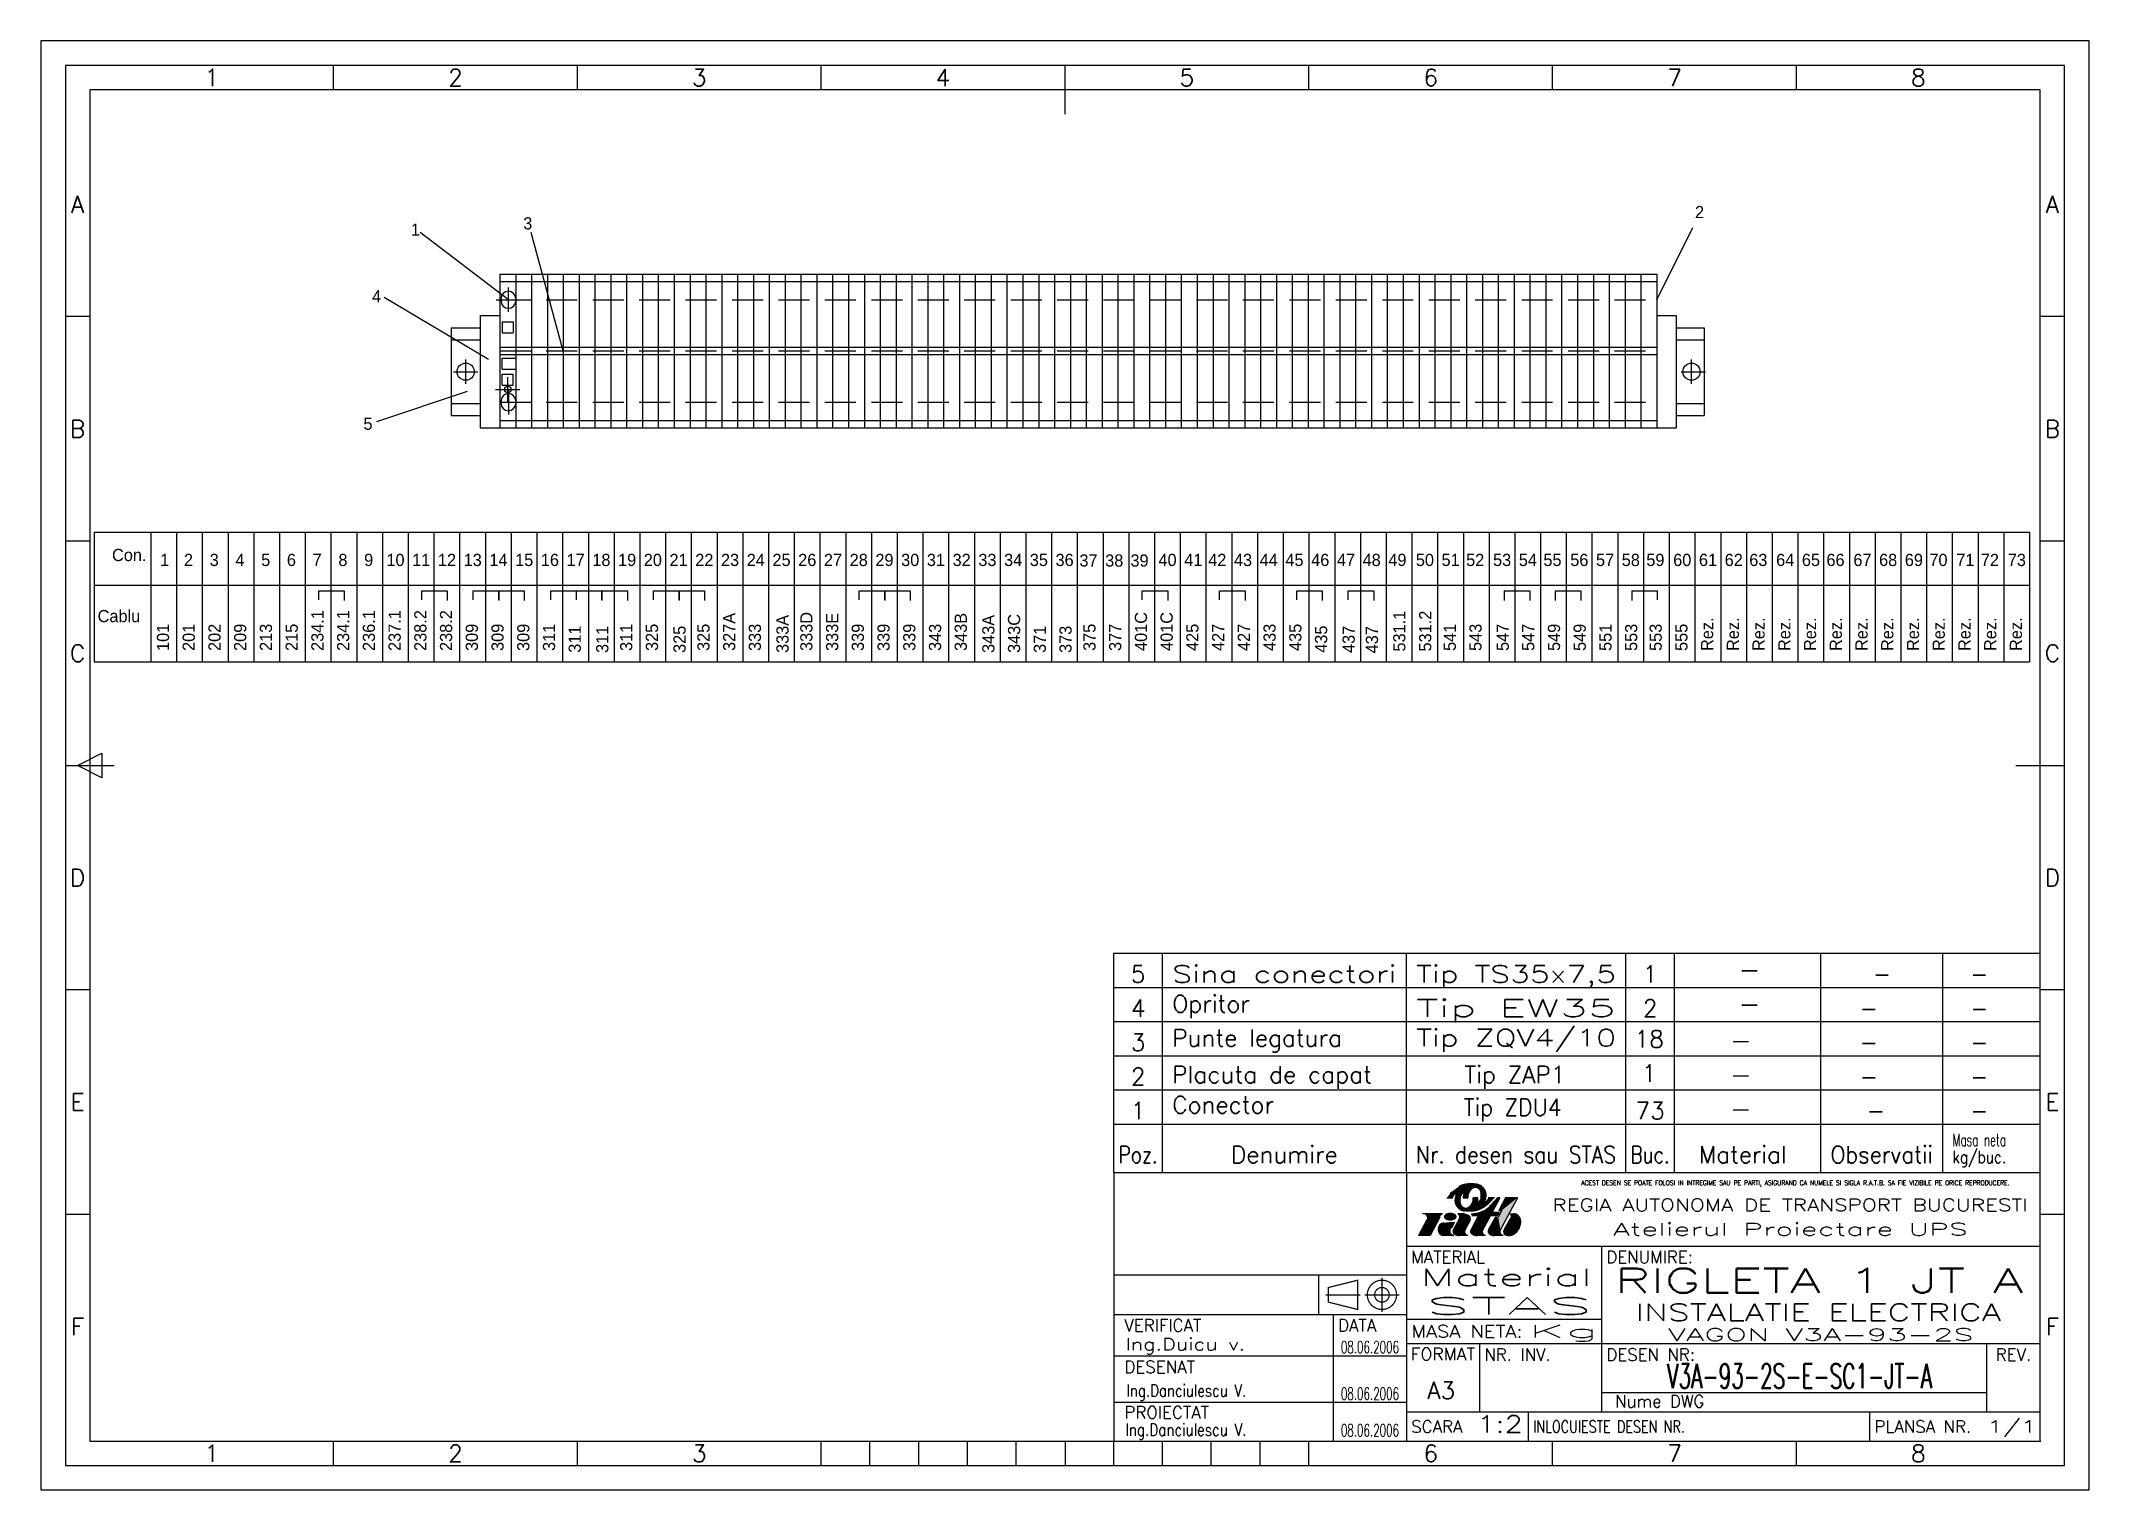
# Model space of a CAD drawing. Header units: millimetres. Extents: x 70 to 490, y 5 to 302.
import ezdxf
from ezdxf.enums import TextEntityAlignment as Align

# ---------------------------------------------------------------- set-up
doc = ezdxf.new("R2010")
doc.units = ezdxf.units.MM
doc.linetypes.add('DASHED2', pattern=[9.525, 6.35, -3.175])
doc.layers.add('LIN_GR', color=3, linetype='Continuous')
doc.layers.add('LIN_SUB', color=7, linetype='Continuous')
doc.styles.add('ISO', font='SIMPLEX.SHX')
doc.styles.add('ISOCP', font='SIMPLEX.SHX')
doc.styles.add('ROMANC', font='romanc')

msp = doc.modelspace()

# ---------------------------------------------------------------- texts
at = {"color": 50}
for s, style, p in [('1', 'ISOCP', (105.33, 294.91)), ('2', 'ISO', (155.33, 294.91)), ('3', 'ISO', (205.33, 294.91)), ('4', 'ISO', (255.33, 294.91)), ('5', 'ISO', (305.33, 294.91)), ('6', 'ISO', (355.33, 294.91)), ('7', 'ISO', (405.33, 294.91)), ('8', 'ISO', (455.33, 294.91)), ('A', 'ISO', (77.83, 268.91)), ('A', 'ISO', (482.83, 268.91)), ('B', 'ISO', (77.83, 222.91)), ('B', 'ISO', (482.83, 222.91)), ('C', 'ISO', (77.83, 176.91)), ('C', 'ISO', (482.83, 176.91)), ('D', 'ISO', (77.83, 130.91)), ('D', 'ISO', (482.83, 130.91)), ('E', 'ISO', (77.83, 84.91)), ('E', 'ISO', (482.83, 84.91)), ('F', 'ISO', (77.83, 38.91)), ('F', 'ISO', (482.83, 38.91)), ('1', 'ISOCP', (105.33, 12.91)), ('2', 'ISO', (155.33, 12.91)), ('3', 'ISO', (205.33, 12.91)), ('6', 'ISO', (355.33, 12.91)), ('7', 'ISO', (405.33, 12.91)), ('8', 'ISO', (455.33, 12.91))]:
    msp.add_text(s, height=3.5, dxfattribs=dict(at, style=style)).set_placement(p, align=Align.MIDDLE)
at = {"color": 1}
for s, p in [('1', (146.2, 262.47)), ('3', (169.23, 263.78)), ('2', (409.52, 266.09)), ('4', (138.24, 248.84)), ('5', (136.46, 222.71))]:
    msp.add_text(s, height=2.5, dxfattribs=at).set_placement(p)
at = {"color": 2}
for s, p in [('Con.', (84.91, 195.8)), ('1', (94.76, 194.79)), ('2', (99.65, 194.79)), ('3', (104.93, 194.79)), ('4', (110.21, 194.79)), ('5', (115.49, 194.79)), ('6', (120.76, 194.79)), ('7', (126.04, 194.79)), ('8', (131.32, 194.79)), ('9', (136.6, 194.79)), ('10', (141.17, 194.79)), ('11', (146.45, 194.79)), ('12', (151.73, 194.79)), ('13', (157.01, 194.79)), ('14', (162.29, 194.79)), ('15', (167.56, 194.79)), ('16', (172.84, 194.79)), ('17', (178.12, 194.79)), ('18', (183.4, 194.79)), ('19', (188.67, 194.79)), ('20', (193.95, 194.79)), ('21', (199.23, 194.79)), ('22', (204.51, 194.79)), ('23', (209.78, 194.79)), ('24', (215.06, 194.79)), ('25', (220.34, 194.79)), ('26', (225.62, 194.79)), ('27', (230.89, 194.79)), ('28', (236.17, 194.79)), ('29', (241.45, 194.79)), ('30', (246.73, 194.79)), ('31', (252, 194.79)), ('32', (257.28, 194.79)), ('33', (262.56, 194.79)), ('34', (267.84, 194.79)), ('35', (273.11, 194.79)), ('36', (278.39, 194.79)), ('37', (283.29, 194.67)), ('38', (288.57, 194.67)), ('39', (293.75, 194.67)), ('40', (299.5, 194.79)), ('41', (304.78, 194.79)), ('42', (309.7, 194.79)), ('43', (314.98, 194.79)), ('44', (320.25, 194.79)), ('45', (325.53, 194.79)), ('46', (330.81, 194.79)), ('47', (336.09, 194.79)), ('48', (341.36, 194.79)), ('49', (346.64, 194.79)), ('50', (352.28, 194.79)), ('51', (357.55, 194.79)), ('52', (362.59, 194.79)), ('53', (368.11, 194.79)), ('54', (373.39, 194.79)), ('55', (378.43, 194.79)), ('56', (383.94, 194.79)), ('57', (389.22, 194.79)), ('58', (394.5, 194.79)), ('59', (399.54, 194.79)), ('60', (405.05, 194.79)), ('61', (410.33, 194.79)), ('62', (415.61, 194.79)), ('63', (420.65, 194.79)), ('64', (426.16, 194.79)), ('65', (431.44, 194.79)), ('66', (436.48, 194.79)), ('67', (442, 194.79)), ('68', (447.27, 194.79)), ('69', (452.55, 194.79)), ('70', (457.59, 194.79)), ('71', (463.11, 194.79)), ('72', (468.14, 194.79)), ('73', (473.66, 194.79)), ('Cablu', (81.95, 183.28))]:
    msp.add_text(s, height=2.5, dxfattribs=at).set_placement(p)
for s, p in [('234.1', (128.27, 177.38)), ('234.1', (133.54, 177.38)), ('236.1', (138.82, 177.38)), ('237.1', (144.1, 177.38)), ('238.2', (149.38, 177.38)), ('238.2', (154.65, 177.38)), ('327A', (212.71, 177.38)), ('333D', (228.54, 177.38)), ('333E', (233.82, 177.38)), ('343B', (260.2, 177.38)), ('343C', (271.13, 176.97)), ('401C', (297.15, 177.38)), ('401C', (302.42, 177.38)), ('531.1', (350.13, 177.26)), ('531.2', (355.45, 177.27)), ('101', (96.6, 177.38)), ('201', (101.88, 177.38)), ('202', (107.16, 177.38)), ('209', (112.43, 177.38)), ('213', (117.71, 177.38)), ('215', (122.99, 177.38)), ('309', (159.93, 177.38)), ('309', (165.21, 177.38)), ('309', (170.49, 177.38)), ('311', (175.76, 177.38)), ('311', (181.04, 177.01)), ('311', (186.69, 176.97)), ('311', (191.6, 177.38)), ('325', (196.87, 177.38)), ('325', (202.53, 176.97)), ('325', (207.43, 177.38)), ('333', (217.98, 177.38)), ('333A', (223.64, 176.97)), ('339', (239.09, 177.38)), ('339', (244.37, 177.38)), ('339', (249.65, 177.38)), ('343', (254.93, 177.38)), ('343A', (265.86, 176.97)), ('371', (276.41, 176.97)), ('373', (281.69, 176.97)), ('375', (286.59, 177.38)), ('377', (291.87, 177.38)), ('425', (307.7, 177.38)), ('427', (312.98, 177.38)), ('427', (318.26, 177.38)), ('433', (323.53, 177.38)), ('435', (328.81, 177.38)), ('435', (334.09, 177.01)), ('437', (339.74, 176.97)), ('437', (344.52, 176.89)), ('541', (360.48, 177.38)), ('543', (365.76, 177.38)), ('547', (371.34, 177.38)), ('547', (376.57, 177.38)), ('549', (381.85, 177.38)), ('549', (387.13, 177.38)), ('551', (392.41, 177.38)), ('553', (397.68, 177.38)), ('553', (402.7, 177.38)), ('555', (407.98, 177.38)), ('Rez.', (413.25, 177.38)), ('Rez.', (418.53, 177.38)), ('Rez.', (423.81, 177.38)), ('Rez.', (429.09, 177.38)), ('Rez.', (434.36, 177.38)), ('Rez.', (439.64, 177.38)), ('Rez.', (444.92, 177.38)), ('Rez.', (450.2, 177.38)), ('Rez.', (455.47, 177.38)), ('Rez.', (460.75, 177.38)), ('Rez.', (466.03, 177.38)), ('Rez.', (471.31, 177.38)), ('Rez.', (476.58, 177.38))]:
    msp.add_text(s, height=2.5, rotation=90, dxfattribs=at).set_placement(p)
at = {"layer": 'LIN_GR', "color": 3, "style": 'ISOCP'}
for s, p in [('5', (295.33, 109.41)), ('4', (295.33, 102.41)), ('3', (295.33, 95.41)), ('2', (295.33, 88.41)), ('1', (295.33, 81.41))]:
    msp.add_text(s, height=3.5, dxfattribs=at).set_placement(p, align=Align.CENTER)
at = {"layer": 'LIN_SUB', "color": 2, "style": 'ISOCP'}
for s, height, width, p, p2 in [('Sina conectori', 3.5, 1.226667, (302.33, 109.41), (348.33, 109.41)), ('Tip TS35x7,5', 3.5, 1.211823, (352.33, 109.41), (393.33, 109.41)), ('   -   ', 3.5, 0.942857, (409.33, 110.3), (431.33, 110.3)), ('Tip EW35', 3.5, 1.744681, (352.33, 102.41), (393.33, 102.41)), ('   -   ', 3.5, 0.942857, (409.33, 103.3), (431.33, 103.3)), ('Tip ZQV4/10', 3.5, 1.242424, (352.33, 96.35), (393.33, 96.35)), ('   -   ', 2.5, 1.32, (407.55, 96.26), (429.55, 96.26)), ('   -   ', 2.5, 1.32, (407.55, 89.26), (429.55, 89.26)), ('   -   ', 2.5, 1.32, (407.55, 82.26), (429.55, 82.26)), ('Poz.', 3.5, 0.813559, (291.33, 72.41), (299.33, 72.41)), ('Nr. desen sau STAS', 3.5, 0.763975, (352.33, 72.41), (393.33, 72.41)), ('Buc.', 3.5, 0.8, (396.33, 72.41), (404.33, 72.41)), ('Material', 3.5, 0.93913, (410.33, 72.41), (428.33, 72.41)), ('Observatii', 3.5, 0.851351, (437.33, 72.41), (458.33, 72.41)), ('Masa neta', 2.5, 0.573913, (462.33, 75.91), (473.33, 75.91)), ('kg/buc.', 2.5, 0.796552, (462.33, 72.41), (473.33, 72.41))]:
    msp.add_text(s, height=height, dxfattribs=dict(at, width=width)).set_placement(p, p2, align=Align.FIT)
for s, p in [('1', (400.33, 109.41)), ('2', (400.33, 102.41)), ('18', (400.14, 96.09)), ('1', (400.14, 89.09)), ('73', (400.33, 81.41)), ('Denumire', (325.33, 72.41))]:
    msp.add_text(s, height=3.5, dxfattribs=at).set_placement(p, align=Align.CENTER)
at = {"layer": 'LIN_SUB', "color": 2, "style": 'ISOCP', "width": 0.942857}
for s, p in [('-', (446.04, 109.41)), ('  -', (438.81, 102.41)), ('  -', (438.81, 95.41)), ('  -', (438.81, 88.41)), ('Tip ZDU4', (362.08, 82.11))]:
    msp.add_text(s, height=3.5, dxfattribs=at).set_placement(p)
for p in [(467.83, 109.41), (467.83, 102.41), (467.83, 95.41), (467.83, 88.41), (446.6, 81.41), (467.83, 81.41)]:
    msp.add_text('-', height=3.5, dxfattribs=at).set_placement(p, align=Align.CENTER)
at = {"layer": 'LIN_SUB', "color": 2, "style": 'ISOCP'}
for s, p in [('Opritor', (302.33, 103.31)), ('Punte legatura', (302.33, 96.31)), ('Conector', (302.33, 82.61))]:
    msp.add_text(s, height=3.5, dxfattribs=at).set_placement(p)
at = {"layer": 'LIN_SUB', "color": 50, "style": 'ISOCP'}
msp.add_text('Tip ZAP1', height=3.5, dxfattribs=at).set_placement((362.25, 88.81))
at = {"layer": 'LIN_SUB', "color": 50, "style": 'ISOCP', "width": 0.891304}
msp.add_text('Placuta de capat', height=3.5, dxfattribs=at).set_placement((302.29, 88.81), (343.29, 88.81), align=Align.FIT)

# ---------------------------------------------------------------- blocks, each defined once
blk = doc.blocks.new('ind3_12')
at = {"color": 70}
for p, q in [((0, 55), (-190, 55)), ((-190, 55), (-190, 0)), ((-130, 55), (-130, 0)), ((-130, 40), (0, 40)), ((-190, 26), (-130, 26))]:
    blk.add_line(p, q, dxfattribs=at)
at = {"color": 40}
for p, q in [((-122.56, 46.63), (-126.68, 46.63)), ((-121.71, 49.9), (-120.46, 49.9)), ((-118.05, 46.63), (-119.46, 46.63)), ((-118.34, 49.9), (-117.36, 49.9)), ((-115.18, 46.28), (-116.74, 43.36)), ((-116.7, 46.63), (-116.29, 46.65)), ((-116.6, 46.28), (-115.18, 46.28)), ((-115.31, 49.9), (-116.29, 49.9)), ((-116.29, 46.65), (-115.69, 46.73)), ((-115.69, 46.73), (-115.27, 46.82)), ((-115.27, 46.82), (-114.78, 46.97)), ((-114.78, 46.97), (-114.27, 47.24)), ((-112.77, 46.28), (-114.38, 43.26)), ((-111.94, 49.9), (-113.19, 49.9)), ((-112.95, 48.16), (-112.68, 48.4)), ((-112.77, 46.28), (-111.36, 46.28)), ((-112.68, 48.4), (-112.61, 48.47)), ((-110.84, 49.9), (-112.41, 46.97)), ((-112.41, 46.97), (-110.99, 46.97)), ((-110.84, 49.9), (-111.36, 49.9)), ((-110.99, 46.97), (-111.36, 46.28)), ((-110.41, 47.32), (-111.15, 45.93)), ((-109.64, 49.9), (-111.01, 47.32)), ((-111.01, 47.32), (-110.41, 47.32)), ((-107.23, 49.9), (-110.77, 43.26)), ((-107.23, 49.9), (-109.64, 49.9)), ((-108.78, 46.63), (-108.09, 46.63)), ((-125.82, 45.38), (-127.54, 42.15)), ((-125.13, 42.15), (-127.54, 42.15)), ((-123.11, 45.94), (-125.13, 42.15)), ((-120.23, 42.15), (-122.21, 42.15)), ((-120.12, 44.91), (-120.81, 43.6)), ((-119.12, 45.67), (-120.36, 43.36)), ((-117.39, 42.15), (-119.15, 42.15)), ((-116.85, 45.42), (-118, 43.26)), ((-117.39, 42.15), (-117.72, 42.33)), ((-113.77, 42.15), (-115.53, 42.15)), ((-113.77, 42.15), (-114.1, 42.33)), ((-111.75, 45.93), (-113.13, 43.36)), ((-110.16, 42.15), (-111.92, 42.15)), ((-111.75, 45.93), (-111.15, 45.93)), ((-110.16, 42.15), (-110.49, 42.33)), ((-108.74, 45.59), (-109.99, 43.26))]:
    blk.add_line(p, q, dxfattribs=at)
at = {"color": 240}
for p, q in [((-90, 40), (-90, 6)), ((-130, 34), (-190, 34)), ((-148, 34), (-148, 26)), ((-146.5, 30), (-139.5, 30)), ((-138.5, 30), (-131.5, 30)), ((-135, 33.5), (-135, 26.5)), ((-145, 26), (-145, 0)), ((-130, 25), (-90, 25)), ((-190, 17.5), (-130, 17.5)), ((-130, 20), (0, 20)), ((-115, 20), (-115, 6)), ((-11, 20), (-11, 6)), ((-90, 10), (-11, 10)), ((-190, 8), (-130, 8)), ((-130, 6), (0, 6)), ((-105, 6), (-105, 0)), ((-35, 6), (-35, 0))]:
    blk.add_line(p, q, dxfattribs=at)
at = {"color": 40}
for points in [[(-114.74, 49.9, 0.04888), (-114.64, 50.37, 0.067418), (-114.64, 50.71, 0.012512), (-114.71, 51.12, 0.046313), (-114.74, 51.23, 0.02866), (-114.83, 51.43, 0.04799), (-114.9, 51.53, 0.027533), (-115.01, 51.65, 0.02878), (-115.12, 51.74, 0.020408), (-115.27, 51.85, 0.028785), (-115.38, 51.91, 0.02307), (-115.48, 51.96, 0.025276), (-115.58, 51.99, 0.029587), (-115.69, 52.01, 0.0261), (-115.8, 52.02, 0.034106), (-115.93, 52.02, 0.03305), (-116.05, 52, 0.031407), (-116.17, 51.97, 0.027201), (-116.3, 51.91, 0.027571), (-116.45, 51.82, 0.032433), (-116.58, 51.73, 0.017982), (-116.7, 51.62, 0.025528), (-116.79, 51.53, 0.009898), (-116.89, 51.41, 0.014131), (-116.96, 51.31, 0.005952), (-117.02, 51.22, 0.007874), (-117.06, 51.15, 0.013516), (-117.13, 51.03, 0.012262), (-117.2, 50.9, 0.010996), (-117.25, 50.78, 0.020912), (-117.28, 50.71, 0.006638), (-117.28, 50.69, 0.003922), (-117.3, 50.64, 0.014081), (-117.33, 50.52, 0.011261), (-117.36, 50.37, 0.018498), (-117.36, 50.34, 0.00311), (-117.38, 50.18, 0.039527), (-117.38, 50.07, 0.0256), (-117.36, 49.9)], [(-113.68, 49.9, 0.047001), (-113.61, 50.39, 0.072657), (-113.64, 50.71, 0.024176), (-113.81, 51.3, 0.05712), (-113.92, 51.53, 0.02409), (-114.05, 51.71, 0.014395), (-114.28, 51.99, 0.046768), (-114.45, 52.15, 0.031027), (-114.74, 52.35)], [(-119.97, 49.9, 0.047001), (-120.05, 49.4, 0.072657), (-120.01, 49.08, 0.024176), (-119.84, 48.49, 0.05712), (-119.73, 48.26, 0.02409), (-119.6, 48.09, 0.014395), (-119.38, 47.81, 0.046768), (-119.2, 47.65, 0.031027), (-118.91, 47.44)], [(-118.91, 49.9, 0.04888), (-119.02, 49.43, 0.067418), (-119.01, 49.08, 0.012512), (-118.94, 48.67, 0.046313), (-118.91, 48.56, 0.02866), (-118.82, 48.37, 0.04799), (-118.75, 48.26, 0.027533), (-118.64, 48.15, 0.02878), (-118.53, 48.05, 0.020408), (-118.39, 47.95, 0.028785), (-118.28, 47.88, 0.02307), (-118.17, 47.84, 0.025276), (-118.07, 47.8, 0.029587), (-117.97, 47.78, 0.0261), (-117.85, 47.77, 0.034106), (-117.73, 47.77, 0.03305), (-117.6, 47.79, 0.031407), (-117.48, 47.83, 0.027201), (-117.36, 47.88, 0.027571), (-117.2, 47.97, 0.032433), (-117.07, 48.06, 0.017982), (-116.95, 48.18, 0.025528), (-116.87, 48.26, 0.009898), (-116.76, 48.39, 0.014131), (-116.7, 48.48, 0.005952), (-116.63, 48.57, 0.007874), (-116.59, 48.64, 0.013516), (-116.52, 48.76, 0.012262), (-116.45, 48.9, 0.010996), (-116.4, 49.02, 0.020912), (-116.38, 49.08, 0.006638), (-116.37, 49.11, 0.003922), (-116.35, 49.16, 0.014081), (-116.32, 49.28, 0.011261), (-116.29, 49.42, 0.018498), (-116.29, 49.45, 0.00311), (-116.27, 49.61, 0.039527), (-116.27, 49.73, 0.0256), (-116.29, 49.9)]]:
    blk.add_lwpolyline(points, format="xyb", dxfattribs=at)
at = {"color": 40, "flags": 128}
blk.add_lwpolyline([(-108.71, 42.18, 0.07519), (-108.1, 42.37, 0.103495), (-107.27, 43.01, 0.091904), (-106.74, 43.94, 0.085107), (-106.54, 45.08, 0.085107)], format="xyb", dxfattribs=at)
at = {"color": 240}
for points in [[(-146, 31.5, 0.25, 0.25, 0), (-140, 33, 0.25, 0.25, 0), (-140, 27, 0.25, 0.25, 0), (-146, 28.5, 0.25, 0.25, 0)], [(-135, 31.5, 0.25, 0.25, 1), (-135, 28.5, 0.25, 0.25, 1)]]:
    blk.add_lwpolyline(points, format="xyseb", close=True, dxfattribs=at)
blk.add_lwpolyline([(-135, 33, 0.25, 0.25, 1), (-135, 27, 0.25, 0.25, 1), (-135, 33, 0.25, 0.25, 1)], format="xyseb", dxfattribs=at)
at = {"color": 40}
for centre, radius, start, end in [((-96.55, 26.7), 34.29, 134.6817, 135.4865), ((-117.71, 49.53), 2.3, 144.0002, 170.76), ((-117.8, 49.83), 2.74, 113.911, 122.24), ((-115.81, 45.34), 7.65, 108.9325, 113.911), ((-115.07, 49.86), 3.27, 161.7905, 179.2848), ((-117.59, 50.52), 2.17, 96.8211, 108.9325), ((-116.41, 40.67), 12.1, 91.6964, 96.8211), ((-116.61, 47.25), 5.51, 78.6042, 91.6964), ((-116, 50.28), 2.42, 58.8019, 78.6042), ((-119.73, 46), 0.689, 331.9275, 66.4849), ((-117.66, 49.52), 2.42, 238.8019, 258.6042), ((-118.58, 49.94), 3.27, 341.7905, 359.2848), ((-115.94, 50.27), 2.3, 324.0002, 350.76), ((-145.94, 81.79), 47.13, 315, 315.973), ((-113.12, 49.86), 0.893, 316.8981, 318.6566), ((-115.09, 51.98), 4.23, 315.973, 321.3402), ((-122.28, 57.73), 13.43, 321.3402, 324.353), ((-108.09, 45.08), 1.55, 0, 90), ((-122.21, 43.44), 1.29, 94.5979, 270), ((-177.94, 750.15), 707.62, 274.50891, 274.68697), ((-120.23, 42.84), 0.689, 201.8729, 270), ((-119.75, 43.03), 0.689, 151.9275, 234.4615), ((-119.15, 43.87), 1.72, 234.4615, 270), ((-117.39, 42.94), 0.689, 151.9275, 241.9275), ((-116.14, 43.03), 0.689, 151.9275, 234.4615), ((-115.53, 43.87), 1.72, 234.4615, 270), ((-113.78, 42.94), 0.689, 151.9275, 241.9275), ((-112.52, 43.03), 0.689, 151.9275, 234.4615), ((-111.92, 43.87), 1.72, 234.4615, 270), ((-110.16, 42.94), 0.689, 151.9275, 241.9275), ((-109.38, 42.94), 0.689, 151.9275, 242.7821), ((-108.99, 43.7), 1.55, 242.7821, 280.2311)]:
    blk.add_arc(centre, radius, start, end, dxfattribs=at)
blk.add_point((0, 0))
for points in [[(-121.71, 49.9), (-120.46, 49.9), (-121.21, 50.52), (-120.18, 50.33)], [(-121.21, 50.52), (-120.18, 50.33), (-120.72, 51.03), (-119.93, 50.59)], [(-120.72, 51.03), (-119.93, 50.59), (-120.22, 51.49), (-119.57, 50.88)], [(-120.22, 51.49), (-119.57, 50.88), (-119.6, 51.93), (-118.18, 50.88)], [(-119.84, 50.38), (-118.6, 50.45), (-119.97, 49.9), (-118.91, 49.9)], [(-119.57, 50.88), (-118.18, 50.88), (-119.84, 50.38), (-118.6, 50.45)], [(-119.6, 51.93), (-118.18, 50.88), (-118.87, 52.35), (-118.18, 50.88)], [(-118.87, 52.35), (-118.18, 50.88), (-118.21, 52.6), (-118.18, 50.88)], [(-117.31, 50.61), (-118.27, 50.54), (-117.37, 50.27), (-118.32, 50.22)], [(-117.09, 51.1), (-118.18, 50.88), (-117.31, 50.61), (-118.27, 50.54)], [(-118.21, 52.6), (-118.18, 50.88), (-117.81, 52.68), (-118.18, 50.88)], [(-116.87, 52.76), (-118.18, 50.88), (-116.31, 52.75), (-118.18, 50.88)], [(-117.81, 52.68), (-118.18, 50.88), (-116.87, 52.76), (-118.18, 50.88)], [(-116.08, 51.99), (-116.31, 52.75), (-116.62, 51.7), (-118.18, 50.88)], [(-116.62, 51.7), (-118.18, 50.88), (-117.09, 51.1), (-118.18, 50.88)], [(-115.84, 51.99), (-116.08, 51.99), (-116.32, 51.86)], [(-116.31, 52.75), (-115.41, 52.63), (-115.84, 52.71)], [(-115.54, 51.98), (-115.41, 52.63), (-116.08, 51.99), (-116.31, 52.75)], [(-115.84, 51.99), (-115.54, 51.98), (-115.91, 51.97), (-115.51, 51.96)], [(-115.73, 51.96), (-115.33, 51.85), (-115.51, 51.96)], [(-115.09, 51.72), (-114.87, 52.42), (-115.54, 51.98), (-115.41, 52.63)], [(-115.41, 52.63), (-114.87, 52.42), (-115.11, 52.53)], [(-114.87, 51.48), (-114.18, 51.87), (-115.09, 51.72), (-114.87, 52.42)], [(-114.87, 52.42), (-114.18, 51.87), (-114.48, 52.17)], [(-114.68, 50.99), (-113.86, 51.41), (-114.87, 51.48), (-114.18, 51.87)], [(-114.63, 50.55), (-113.67, 50.85), (-114.68, 50.99), (-113.86, 51.41)], [(-114.65, 50.25), (-113.62, 50.26), (-114.63, 50.55), (-113.67, 50.85)], [(-113.67, 50.85), (-113.62, 50.26), (-113.61, 50.56)], [(-126.68, 46.63), (-122.56, 46.63), (-126.26, 46.53), (-122.84, 46.34)], [(-126.26, 46.53), (-122.84, 46.34), (-125.96, 46.29), (-123.05, 46.05)], [(-123.05, 46.05), (-125.96, 46.29), (-123.11, 45.94), (-125.77, 45.87)], [(-122.2, 46.34), (-122.22, 45.73), (-122.28, 46.18), (-122.28, 45.84)], [(-122.07, 46.5), (-122.04, 45.53), (-122.2, 46.34), (-122.22, 45.73)], [(-121.94, 46.59), (-121.9, 45.43), (-122.07, 46.5), (-122.04, 45.53)], [(-121.78, 46.68), (-121.71, 45.34), (-121.94, 46.59), (-121.9, 45.43)], [(-121.62, 46.75), (-121.56, 45.28), (-121.78, 46.68), (-121.71, 45.34)], [(-121.46, 46.79), (-121.43, 45.25), (-121.62, 46.75), (-121.56, 45.28)], [(-121.33, 46.82), (-121.31, 45.23), (-121.46, 46.79), (-121.43, 45.25)], [(-121.21, 46.83), (-121.2, 45.22), (-121.33, 46.82), (-121.31, 45.23)], [(-121.21, 46.83), (-121.1, 46.84), (-121.09, 45.21)], [(-121.09, 45.21), (-120.9, 45.21), (-121.21, 46.83), (-121.2, 45.22)], [(-121.1, 46.84), (-120.91, 46.84), (-121.09, 45.21), (-120.9, 45.21)], [(-120.9, 45.21), (-120.91, 46.84), (-120.81, 45.22), (-120.81, 46.83)], [(-120.81, 45.22), (-120.81, 46.83), (-120.68, 45.23), (-120.69, 46.82)], [(-120.68, 45.23), (-120.69, 46.82), (-120.56, 45.25), (-120.55, 46.79)], [(-120.56, 45.25), (-120.55, 46.79), (-120.42, 45.29), (-120.43, 46.76)], [(-120.42, 45.29), (-120.43, 46.76), (-120.27, 45.34), (-120.27, 46.7)], [(-120.27, 45.34), (-120.27, 46.7), (-120.14, 45.41), (-120.13, 46.63)], [(-120.14, 45.41), (-120.13, 46.63), (-119.97, 45.52), (-119.99, 46.54)], [(-119.97, 49.9), (-118.91, 49.9), (-120.05, 49.4), (-119, 49.53)], [(-120.05, 49.4), (-119, 49.53), (-119.94, 48.79), (-119, 49.02)], [(-120.05, 49.4), (-119.94, 48.79), (-120.04, 49.24)], [(-120.04, 49.24), (-119.94, 48.79), (-120.03, 49.13)], [(-119.97, 45.52), (-119.99, 46.54), (-119.84, 45.65), (-119.88, 46.44)], [(-119.94, 48.79), (-119, 49.02), (-119.72, 48.25), (-118.92, 48.6)], [(-119.84, 45.65), (-119.88, 46.44), (-119.74, 45.8), (-119.77, 46.3)], [(-119.74, 45.8), (-119.77, 46.3), (-119.71, 45.9), (-119.72, 46.2)], [(-119.72, 48.25), (-118.92, 48.6), (-119.33, 47.76), (-118.75, 48.27)], [(-119.72, 46.2), (-119.71, 45.9), (-119.7, 46.13), (-119.69, 46.02)], [(-119.46, 46.63), (-118.05, 46.63), (-119.08, 46.21), (-117.05, 46.31)], [(-119.33, 47.76), (-118.75, 48.27), (-118.77, 47.37), (-118.43, 47.98)], [(-119.25, 46.4), (-119.09, 46.04), (-119.08, 46.21)], [(-119.08, 46.21), (-117.05, 46.31), (-119.12, 45.67), (-116.78, 45.9)], [(-118.77, 47.37), (-118.43, 47.98), (-118.32, 47.19), (-118.12, 47.82)], [(-117.37, 50.27), (-118.32, 50.22), (-117.36, 49.9), (-118.34, 49.9)], [(-118.32, 47.19), (-118.12, 47.82), (-117.71, 47.07), (-117.72, 47.77)], [(-118.05, 46.63), (-117.05, 46.31), (-117.7, 46.59), (-117.41, 46.5)], [(-117.71, 47.07), (-117.72, 47.77), (-117.14, 47.03), (-117.33, 47.9)], [(-117.14, 47.03), (-117.33, 47.9), (-116.45, 47.06), (-117.04, 48.09)], [(-117.05, 46.31), (-116.78, 45.9), (-116.88, 46.12)], [(-116.45, 47.06), (-117.04, 48.09), (-115.94, 47.1), (-116.74, 48.42)], [(-116.7, 48.48), (-115.12, 47.31), (-116.74, 48.42)], [(-116.7, 48.48), (-116.7, 48.48), (-116.74, 48.42)], [(-115.94, 47.1), (-116.74, 48.42), (-115.12, 47.31), (-116.74, 48.42)], [(-115.18, 46.28), (-112.77, 46.28), (-116.74, 43.36), (-114.38, 43.26)], [(-116.45, 48.9), (-115.12, 47.31), (-116.7, 48.48)], [(-116.22, 46.66), (-116.7, 46.63), (-116.6, 46.28)], [(-116.6, 46.28), (-111.36, 46.28), (-116.22, 46.66), (-112.41, 46.97)], [(-116.4, 49.03), (-115.48, 48.92), (-116.45, 48.9), (-115.12, 47.31)], [(-116.29, 49.44), (-115.35, 49.44), (-116.4, 49.03), (-115.48, 48.92)], [(-116.29, 49.9), (-115.31, 49.9), (-116.29, 49.44), (-115.35, 49.44)], [(-116.22, 46.66), (-115.25, 46.82), (-115, 46.76)], [(-115.48, 48.92), (-114.09, 48.92), (-115.01, 49.4), (-113.85, 49.33)], [(-115.48, 48.92), (-114.59, 48.13), (-115.12, 47.31)], [(-115.48, 48.92), (-114.09, 48.92), (-114.18, 47.78), (-115.12, 47.31)], [(-115.25, 46.82), (-114.79, 46.97), (-115, 46.76)], [(-115.01, 49.4), (-113.85, 49.33), (-114.75, 49.87), (-113.72, 49.72)], [(-115, 46.76), (-115, 46.76), (-114.79, 46.97), (-114.45, 46.8)], [(-114.35, 47.19), (-112.41, 46.97), (-114.79, 46.97), (-114.45, 46.8)], [(-114.75, 49.87), (-113.72, 49.72), (-114.65, 50.25), (-113.62, 50.26)], [(-114.09, 48.92), (-114.18, 47.78), (-114.59, 48.13)], [(-113.9, 47.46), (-112.41, 46.97), (-114.35, 47.19), (-112.41, 46.97)], [(-114.09, 48.92), (-113.61, 48.17), (-114.18, 47.78)], [(-113.69, 49.23), (-112.95, 48.75), (-114.09, 48.92), (-113.61, 48.17)], [(-113.49, 47.75), (-113.9, 47.46), (-112.41, 46.97)], [(-113.4, 49.55), (-112.44, 49.28), (-113.69, 49.23), (-112.95, 48.75)], [(-113.03, 48.1), (-112.41, 46.97), (-113.49, 47.75), (-112.41, 46.97)], [(-113.19, 49.9), (-111.94, 49.9), (-113.4, 49.55), (-112.44, 49.28)], [(-112.65, 48.42), (-112.41, 46.97), (-113.03, 48.1), (-112.41, 46.97)], [(-112.22, 48.86), (-112.41, 46.97), (-112.65, 48.42), (-112.41, 46.97)], [(-111.36, 49.9), (-110.84, 49.9), (-111.76, 49.37), (-112.41, 46.97)], [(-111.76, 49.37), (-112.41, 46.97), (-112.22, 48.86), (-112.41, 46.97)], [(-112.41, 46.97), (-110.99, 46.97), (-111.36, 46.28)], [(-110.41, 47.32), (-107.23, 49.9), (-111.15, 45.93), (-110.73, 43.34)], [(-109.64, 49.9), (-107.23, 49.9), (-111.01, 47.32), (-110.41, 47.32)], [(-108.78, 46.63), (-108.43, 46.63), (-108.69, 46.43), (-108.49, 46.44)], [(-108.74, 45.59), (-108.09, 46.63), (-108.66, 45.8)], [(-108.74, 45.59), (-106.98, 46.16), (-108.09, 46.63)], [(-108.69, 46.43), (-108.49, 46.44), (-108.64, 46.23), (-108.56, 46.21)], [(-108.43, 46.63), (-108.63, 46.02), (-108.09, 46.63), (-108.66, 45.8)], [(-108.66, 45.8), (-108.66, 45.8), (-108.43, 46.63), (-108.63, 46.02)], [(-108.64, 46.23), (-108.56, 46.21), (-108.63, 46.02)], [(-108.09, 46.63), (-106.98, 46.16), (-107.61, 46.55), (-107.23, 46.37)], [(-125.82, 45.38), (-123.11, 45.94), (-127.54, 42.15), (-125.13, 42.15)], [(-125.76, 45.63), (-123.11, 45.94), (-125.82, 45.38)], [(-125.77, 45.87), (-123.11, 45.94), (-125.76, 45.63), (-123.11, 45.94)], [(-123.17, 44.3), (-120.81, 43.6), (-123.49, 43.38), (-120.95, 43.16)], [(-123.17, 44.3), (-123.49, 43.38), (-123.29, 44.14), (-123.45, 43.79)], [(-123.49, 43.38), (-120.95, 43.16), (-123.49, 43.38), (-120.87, 42.58)], [(-123.49, 43.38), (-123.1, 42.51), (-123.42, 43), (-123.25, 42.69)], [(-123.49, 43.38), (-120.87, 42.58), (-123.1, 42.51), (-120.62, 42.27)], [(-122.31, 44.73), (-120.12, 44.91), (-123.17, 44.3), (-120.81, 43.6)], [(-122.31, 44.73), (-123.17, 44.3), (-122.7, 44.64), (-123.04, 44.43)], [(-123.1, 42.51), (-122.21, 42.15), (-122.93, 42.37), (-122.61, 42.22)], [(-123.1, 42.51), (-120.62, 42.27), (-122.21, 42.15), (-120.23, 42.15)], [(-122.28, 46.18), (-122.28, 45.84), (-122.31, 46.03)], [(-120.42, 42.88), (-120.36, 43.36), (-120.43, 43.1)], [(-120.36, 43.36), (-116.85, 45.42), (-120.42, 42.88), (-118, 43.26)], [(-120.42, 42.88), (-118, 43.26), (-120.15, 42.47), (-118.06, 42.75)], [(-120.15, 42.47), (-120.42, 42.88), (-120.32, 42.64)], [(-119.12, 45.67), (-116.78, 45.9), (-120.36, 43.36), (-116.85, 45.42)], [(-120.15, 42.47), (-118.06, 42.75), (-119.15, 42.15), (-117.72, 42.33)], [(-119.15, 42.15), (-120.15, 42.47), (-119.72, 42.25)], [(-119.15, 42.15), (-117.72, 42.33), (-117.39, 42.15)], [(-118.02, 43.03), (-117.9, 42.55), (-118.06, 42.75)], [(-116.78, 45.9), (-116.85, 45.42), (-116.77, 45.67)], [(-116.74, 43.36), (-116.81, 42.88), (-116.82, 43.14)], [(-116.74, 43.36), (-114.38, 43.26), (-116.81, 42.88), (-114.44, 42.75)], [(-116.52, 42.46), (-116.81, 42.88), (-116.71, 42.66)], [(-116.81, 42.88), (-114.44, 42.75), (-116.52, 42.46), (-114.12, 42.34)], [(-115.53, 42.15), (-116.54, 42.47), (-116.1, 42.25)], [(-116.52, 42.46), (-114.12, 42.34), (-115.53, 42.15), (-113.77, 42.15)], [(-114.42, 42.94), (-114.29, 42.55), (-114.44, 42.75)], [(-114.36, 43.31), (-114.4, 43.15), (-114.38, 43.26)], [(-113.13, 43.36), (-113.19, 42.89), (-113.2, 43.13)], [(-113.13, 43.36), (-110.77, 43.26), (-113.19, 42.89)], [(-113.19, 42.89), (-110.77, 43.26), (-110.82, 42.72)], [(-112.92, 42.47), (-113.19, 42.89), (-113.1, 42.66)], [(-113.19, 42.89), (-110.82, 42.72), (-112.92, 42.47)], [(-111.75, 45.93), (-111.15, 45.93), (-113.13, 43.36), (-110.77, 43.26)], [(-112.92, 42.47), (-110.82, 42.72), (-111.92, 42.15)], [(-111.92, 42.15), (-112.92, 42.47), (-112.49, 42.25)], [(-110.82, 42.72), (-111.92, 42.15), (-110.49, 42.33)], [(-110.49, 42.33), (-110.16, 42.15), (-111.92, 42.15)], [(-111.15, 45.93), (-110.77, 43.26), (-110.73, 43.34)], [(-110.8, 42.98), (-110.66, 42.53), (-110.82, 42.72)], [(-110.73, 43.34), (-110.78, 43.14), (-110.77, 43.26)], [(-109.99, 43.26), (-110.04, 42.73), (-110.07, 42.99)], [(-110.04, 42.73), (-109.99, 43.26), (-109.7, 42.32)], [(-109.7, 42.32), (-110.04, 42.73), (-109.91, 42.5)], [(-109.99, 43.26), (-108.74, 45.59), (-106.74, 43.94)], [(-109.99, 43.26), (-107.27, 43.01), (-106.74, 43.94)], [(-109.99, 43.26), (-108.1, 42.37), (-107.27, 43.01)], [(-109.99, 43.26), (-108.71, 42.18), (-108.1, 42.37)], [(-109.99, 43.26), (-109.7, 42.32), (-108.71, 42.18)], [(-108.71, 42.18), (-109.7, 42.32), (-109.23, 42.17)], [(-109.7, 42.32), (-109.7, 42.32), (-108.71, 42.18)], [(-108.74, 45.59), (-106.54, 45.08), (-106.98, 46.16)], [(-108.74, 45.59), (-106.74, 43.94), (-106.54, 45.08)], [(-107.27, 43.01), (-108.1, 42.37), (-107.66, 42.64)], [(-106.74, 43.94), (-107.27, 43.01), (-106.96, 43.45)], [(-106.98, 46.16), (-106.54, 45.08), (-106.83, 45.98), (-106.62, 45.57)], [(-106.54, 45.08), (-106.74, 43.94), (-106.59, 44.51)]]:
    blk.add_solid(points, dxfattribs=at)
at = {"color": 40, "style": 'ISO', "width": 0.77078}
blk.add_text('ACEST DESEN SE POATE FOLOSI IN INTREGIME SAU PE PARTI, ASIGURAND CA NUMELE SI SIGLA R.A.T.B. SA FIE VIZIBILE PE ORICE REPRODUCERE.', height=1, dxfattribs=at).set_placement((-94.13, 52.45), (-6.3, 52.45), align=Align.FIT)
at = {"color": 240}
for s, style, width, p, p2 in [('REGIA AUTONOMA DE TRANSPORT BUCURESTI', 'ROMANC', 1.063101, (-100.04, 47.17), (-2.58, 47.17)), ('Atelierul Proiectare UPS', 'ROMANC', 1.425107, (-87.65, 42.18), (-14.86, 42.18)), ('MASA NETA:', 'ISO', 1.009422, (-129, 21.25), (-106.17, 21.25)), ('FORMAT', 'ISO', 0.917397, (-129.11, 16.61), (-115.89, 16.61)), ('INLOCUIESTE DESEN NR.', 'ISO', 0.687691, (-104, 1.75), (-72.89, 1.75))]:
    blk.add_text(s, height=2.5, dxfattribs=dict(at, style=style, width=width)).set_placement(p, p2, align=Align.FIT)
at = {"color": 240, "style": 'ISO'}
for s, p in [('MATERIAL', (-129, 36.5)), ('DENUMIRE:', (-89, 36.5)), ('VERIFICAT', (-187.81, 22.5)), ('DATA', (-144, 22.5)), ('NR. INV.', (-114, 16.5)), ('DESEN NR:', (-89, 16.5)), ('DESENAT', (-187.81, 13.97)), ('PROIECTAT', (-187.81, 4.66)), ('SCARA', (-129, 1.75)), ('PLANSA NR.', (-34, 1.75))]:
    blk.add_text(s, height=2.5, dxfattribs=at).set_placement(p)
blk.add_text('REV.', height=2.5, dxfattribs=at).set_placement((-5.5, 17.75), align=Align.MIDDLE)
at = {"color": 50, "style": 'ISO'}
for tag, height, width, p, p2 in [('MATERIAL', 3.5, 1.837708, (-127.1, 31.84), (-91.87, 31.84)), ('STAS_MATERIAL', 3.5, 2.784754, (-126.09, 25.95), (-91.75, 25.95)), ('ANSAMBLU', 3.5, 2.48631, (-83.01, 24.67), (-8.01, 24.67)), ('VERIFICAT', 2.5, 0.86708, (-187.61, 18.63), (-163.04, 18.63)), ('DESENAT', 2.5, 1.026691, (-187.39, 9.14), (-162.83, 9.14)), ('SCARA', 3.5, 1.565143, (-115.5, 1.75), (-106.11, 1.75)), ('PROIECTAT', 2.5, 1.037581, (-187.61, 1.12), (-162.78, 1.12))]:
    blk.add_attdef(tag, text='', height=height, dxfattribs=dict(at, width=width)).set_placement(p, p2, align=Align.FIT)
at = {"color": 70, "style": 'ISO'}
for tag, width, p, p2 in [('DENUMIRE_DESEN', 1.844561, (-87.29, 30.44), (-3.41, 30.44)), ('NUMAR_DESEN', 1.112195, (-76.49, 10.87), (-22.2, 10.87))]:
    blk.add_attdef(tag, text='', height=5, dxfattribs=dict(at, width=width)).set_placement(p, p2, align=Align.FIT)
at = {"color": 240, "style": 'ISO'}
for tag, width, p, p2 in [('MASA', 3.701178, (-105.03, 21.25), (-90.49, 21.25)), ('SUBANSAMBLU', 3.628523, (-76.35, 20.58), (-13.71, 20.58)), ('DATA', 0.588678, (-143.42, 18.04), (-131.51, 18.04)), ('DATA', 0.588678, (-143.42, 8.49), (-131.51, 8.49)), ('PLANSA', 1.983142, (-10.91, 1.75), (-0.76, 1.75)), ('DATA', 0.588678, (-143.42, 0.97), (-131.51, 0.97))]:
    blk.add_attdef(tag, text='', height=2.5, dxfattribs=dict(at, width=width)).set_placement(p, p2, align=Align.FIT)
at = {"color": 50, "style": 'ISO'}
blk.add_attdef('FORMAT', text='', height=3.5, dxfattribs=at).set_placement((-122.83, 8.67), align=Align.CENTER)
at = {"color": 240, "style": 'ISO'}
blk.add_attdef('NUME_DWG', (-87.2, 6.95), '', height=2.5, dxfattribs=at)

# ---------------------------------------------------------------- linework, layer by layer
at = {"color": 70}
for p, q in [((130.33, 292.41), (130.33, 297.41)), ((180.33, 292.41), (180.33, 297.41)), ((230.33, 292.41), (230.33, 297.41)), ((280.33, 287.41), (280.33, 297.41)), ((330.33, 292.41), (330.33, 297.41)), ((380.33, 292.41), (380.33, 297.41)), ((430.33, 292.41), (430.33, 297.41)), ((80.33, 245.91), (75.33, 245.91)), ((485.33, 245.91), (480.33, 245.91)), ((80.33, 199.91), (75.33, 199.91)), ((485.33, 199.91), (480.33, 199.91)), ((77.83, 153.91), (82.83, 156.41)), ((82.83, 156.41), (82.83, 151.41)), ((75.33, 153.91), (85.33, 153.91)), ((82.83, 151.41), (77.83, 153.91)), ((475.33, 153.91), (485.33, 153.91)), ((80.33, 107.91), (75.33, 107.91)), ((485.33, 107.91), (480.33, 107.91)), ((80.33, 61.91), (75.33, 61.91)), ((485.33, 61.91), (480.33, 61.91)), ((130.33, 10.41), (130.33, 15.41)), ((180.33, 10.41), (180.33, 15.41)), ((230.33, 10.41), (230.33, 15.41)), ((240.33, 10.41), (240.33, 15.41)), ((250.33, 10.41), (250.33, 15.41)), ((260.33, 10.41), (260.33, 15.41)), ((270.33, 10.41), (270.33, 15.41)), ((280.33, 15.41), (280.33, 10.41)), ((290.33, 10.41), (290.33, 15.41)), ((300.33, 10.41), (300.33, 15.41)), ((310.33, 10.41), (310.33, 15.41)), ((320.33, 10.41), (320.33, 15.41)), ((330.33, 10.41), (330.33, 15.41)), ((380.33, 10.41), (380.33, 15.41)), ((430.33, 10.41), (430.33, 15.41)), ((230.33, 10.41), (330.33, 10.41))]:
    msp.add_line(p, q, dxfattribs=at)
at = {"color": 1}
for p, q in [((166.18, 249.37), (148.06, 263.17)), ((177.43, 238.87), (170.88, 263.17)), ((401.68, 249.37), (409.07, 264.15)), ((162.1, 237.12), (140.7, 249.84)), ((163.68, 249.37), (168.68, 249.37)), ((166.18, 246.87), (166.18, 251.87)), ((157.73, 230.55), (139.15, 224.35)), ((166.18, 230.87), (166.18, 225.87)), ((290.33, 115.41), (480.33, 115.41)), ((290.33, 108.41), (480.33, 108.41)), ((290.33, 101.41), (480.33, 101.41)), ((290.33, 94.41), (480.33, 94.41)), ((290.33, 87.41), (480.33, 87.41))]:
    msp.add_line(p, q, dxfattribs=at)
at = {"color": 2}
for p, q in [((164.43, 254.62), (401.68, 254.62)), ((164.43, 254.62), (164.43, 223.12)), ((164.43, 253.12), (401.68, 253.12)), ((167.68, 254.62), (167.68, 223.12)), ((170.93, 254.62), (170.93, 223.12)), ((174.18, 254.62), (174.18, 223.12)), ((177.43, 254.62), (177.43, 223.12)), ((180.68, 254.62), (180.68, 223.12)), ((183.93, 254.62), (183.93, 223.12)), ((187.18, 254.62), (187.18, 223.12)), ((190.43, 254.62), (190.43, 223.12)), ((193.68, 254.62), (193.68, 223.12)), ((196.93, 254.62), (196.93, 223.12)), ((200.18, 254.62), (200.18, 223.12)), ((203.43, 254.62), (203.43, 223.12)), ((206.68, 254.62), (206.68, 223.12)), ((209.93, 254.62), (209.93, 223.12)), ((213.18, 254.62), (213.18, 223.12)), ((216.43, 254.62), (216.43, 223.12)), ((219.68, 254.62), (219.68, 223.12)), ((222.93, 254.62), (222.93, 223.12)), ((226.18, 254.62), (226.18, 223.12)), ((229.43, 254.62), (229.43, 223.12)), ((232.68, 254.62), (232.68, 223.12)), ((235.93, 254.62), (235.93, 223.12)), ((239.18, 254.62), (239.18, 223.12)), ((242.43, 254.62), (242.43, 223.12)), ((245.68, 254.62), (245.68, 223.12)), ((248.93, 254.62), (248.93, 223.12)), ((252.18, 254.62), (252.18, 223.12)), ((255.43, 254.62), (255.43, 223.12)), ((258.68, 254.62), (258.68, 223.12)), ((261.93, 254.62), (261.93, 223.12)), ((265.18, 254.62), (265.18, 223.12)), ((268.43, 254.62), (268.43, 223.12)), ((271.68, 254.62), (271.68, 223.12)), ((274.93, 254.62), (274.93, 223.12)), ((278.18, 254.62), (278.18, 223.12)), ((281.43, 254.62), (281.43, 223.12)), ((284.68, 254.62), (284.68, 223.12)), ((287.93, 254.62), (287.93, 223.12)), ((291.18, 254.62), (291.18, 223.12)), ((294.43, 254.62), (294.43, 223.12)), ((297.68, 254.62), (297.68, 223.12)), ((300.93, 254.62), (300.93, 223.12)), ((304.18, 254.62), (304.18, 223.12)), ((307.43, 254.62), (307.43, 223.12)), ((310.68, 254.62), (310.68, 223.12)), ((313.93, 254.62), (313.93, 223.12)), ((317.18, 254.62), (317.18, 223.12)), ((320.43, 254.62), (320.43, 223.12)), ((323.68, 254.62), (323.68, 223.12)), ((326.93, 254.62), (326.93, 223.12)), ((330.18, 254.62), (330.18, 223.12)), ((333.43, 254.62), (333.43, 223.12)), ((336.68, 254.62), (336.68, 223.12)), ((339.93, 254.62), (339.93, 223.12)), ((343.18, 254.62), (343.18, 223.12)), ((346.43, 254.62), (346.43, 223.12)), ((349.68, 254.62), (349.68, 223.12)), ((352.93, 254.62), (352.93, 223.12)), ((356.18, 254.62), (356.18, 223.12)), ((359.43, 254.62), (359.43, 223.12)), ((362.68, 254.62), (362.68, 223.12)), ((365.93, 254.62), (365.93, 223.12)), ((369.18, 254.62), (369.18, 223.12)), ((372.43, 254.62), (372.43, 223.12)), ((375.68, 254.62), (375.68, 223.12)), ((378.93, 254.62), (378.93, 223.12)), ((382.18, 254.62), (382.18, 223.12)), ((385.43, 254.62), (385.43, 223.12)), ((388.68, 254.62), (388.68, 223.12)), ((391.93, 254.62), (391.93, 223.12)), ((395.18, 254.62), (395.18, 223.12)), ((398.43, 254.62), (398.43, 223.12)), ((401.68, 254.62), (401.68, 223.12)), ((164.68, 249.12), (164.68, 249.62)), ((154.43, 243.62), (160.43, 243.62)), ((154.43, 243.62), (154.43, 225.62)), ((160.43, 246.12), (160.43, 223.12)), ((160.43, 246.12), (164.43, 246.12)), ((164.93, 244.87), (164.93, 242.62)), ((164.93, 244.87), (167.18, 244.87)), ((167.18, 244.87), (167.18, 242.62)), ((401.68, 246.12), (405.68, 246.12)), ((405.68, 246.12), (405.68, 223.12)), ((405.68, 243.62), (411.43, 243.62)), ((411.43, 243.62), (411.43, 225.62)), ((154.43, 241.12), (160.43, 241.12)), ((164.43, 239.62), (401.68, 239.62)), ((164.93, 242.62), (167.18, 242.62)), ((405.68, 241.12), (411.43, 241.12)), ((164.43, 238.12), (401.68, 238.12)), ((164.93, 237.37), (167.68, 237.37)), ((164.93, 235.12), (167.68, 235.12)), ((164.93, 231.87), (164.93, 234.12)), ((164.93, 234.12), (167.18, 234.12)), ((164.93, 231.87), (167.18, 231.87)), ((167.18, 231.87), (167.18, 234.12)), ((154.43, 228.12), (160.43, 228.12)), ((164.68, 228.62), (164.68, 228.12)), ((405.68, 228.12), (411.43, 228.12)), ((154.43, 225.62), (160.43, 225.62)), ((160.43, 223.12), (401.68, 223.12)), ((164.43, 224.62), (401.68, 224.62)), ((401.68, 223.12), (405.68, 223.12)), ((405.68, 225.62), (411.43, 225.62)), ((81.25, 201.76), (478.12, 201.76)), ((81.25, 201.76), (81.25, 175.17)), ((92.86, 201.76), (92.86, 175.17)), ((98.14, 201.76), (98.14, 175.17)), ((103.42, 201.76), (103.42, 175.17)), ((108.69, 201.76), (108.69, 175.17)), ((113.97, 201.76), (113.97, 175.17)), ((119.25, 201.76), (119.25, 175.17)), ((124.53, 201.76), (124.53, 175.17)), ((129.8, 201.76), (129.8, 175.17)), ((135.08, 201.76), (135.08, 175.17)), ((140.36, 201.76), (140.36, 175.17)), ((145.64, 201.76), (145.64, 175.17)), ((150.91, 201.76), (150.91, 175.17)), ((156.19, 201.76), (156.19, 175.17)), ((161.47, 201.76), (161.47, 175.17)), ((166.75, 201.76), (166.75, 175.17)), ((172.03, 201.76), (172.03, 175.17)), ((177.3, 201.76), (177.3, 175.17)), ((182.58, 201.76), (182.58, 175.17)), ((187.86, 201.76), (187.86, 175.17)), ((193.14, 201.76), (193.14, 175.17)), ((198.41, 201.76), (198.41, 175.17)), ((203.69, 201.76), (203.69, 175.17)), ((208.97, 201.76), (208.97, 175.17)), ((214.25, 201.76), (214.25, 175.17)), ((219.52, 201.76), (219.52, 175.17)), ((224.8, 201.76), (224.8, 175.17)), ((230.08, 201.76), (230.08, 175.17)), ((235.36, 201.76), (235.36, 175.17)), ((240.63, 201.76), (240.63, 175.17)), ((245.91, 201.76), (245.91, 175.17)), ((251.19, 201.76), (251.19, 175.17)), ((256.47, 201.76), (256.47, 175.17)), ((261.74, 201.76), (261.74, 175.17)), ((267.02, 201.76), (267.02, 175.17)), ((272.3, 201.76), (272.3, 175.17)), ((277.58, 201.76), (277.58, 175.17)), ((282.85, 201.76), (282.85, 175.17)), ((288.13, 201.76), (288.13, 175.17)), ((293.41, 201.76), (293.41, 175.17)), ((298.69, 201.76), (298.69, 175.17)), ((303.96, 201.76), (303.96, 175.17)), ((309.24, 201.76), (309.24, 175.17)), ((314.52, 201.76), (314.52, 175.17)), ((319.8, 201.76), (319.8, 175.17)), ((325.07, 201.76), (325.07, 175.17)), ((330.35, 201.76), (330.35, 175.17)), ((335.63, 201.76), (335.63, 175.17)), ((340.91, 201.76), (340.91, 175.17)), ((346.18, 201.76), (346.18, 175.17)), ((351.46, 201.76), (351.46, 175.17)), ((356.74, 201.76), (356.74, 175.17)), ((362.02, 201.76), (362.02, 175.17)), ((367.29, 201.76), (367.29, 175.17)), ((372.57, 201.76), (372.57, 175.17)), ((377.85, 201.76), (377.85, 175.17)), ((383.13, 201.76), (383.13, 175.17)), ((388.4, 201.76), (388.4, 175.17)), ((393.68, 201.76), (393.68, 175.17)), ((398.96, 201.76), (398.96, 175.17)), ((404.24, 201.76), (404.24, 175.17)), ((409.51, 201.76), (409.51, 175.17)), ((414.79, 201.76), (414.79, 175.17)), ((420.07, 201.76), (420.07, 175.17)), ((425.35, 201.76), (425.35, 175.17)), ((430.62, 201.76), (430.62, 175.17)), ((435.9, 201.76), (435.9, 175.17)), ((441.18, 201.76), (441.18, 175.17)), ((446.46, 201.76), (446.46, 175.17)), ((451.74, 201.76), (451.74, 175.17)), ((457.01, 201.76), (457.01, 175.17)), ((462.29, 201.76), (462.29, 175.17)), ((467.57, 201.76), (467.57, 175.17)), ((472.85, 201.76), (472.85, 175.17)), ((478.12, 201.76), (478.12, 175.17)), ((81.25, 190.86), (478.12, 190.86)), ((127.3, 189.68), (132.53, 189.68)), ((127.3, 187.83), (127.3, 189.68)), ((132.53, 189.68), (132.53, 187.74)), ((148.41, 189.68), (153.64, 189.68)), ((148.41, 187.83), (148.41, 189.68)), ((153.64, 189.68), (153.64, 187.74)), ((158.96, 189.68), (164.2, 189.68)), ((158.96, 187.83), (158.96, 189.68)), ((164.2, 187.83), (164.2, 189.68)), ((164.2, 189.68), (169.43, 189.68)), ((164.2, 189.68), (164.2, 187.74)), ((169.43, 189.68), (169.43, 187.74)), ((174.88, 187.83), (174.88, 189.68)), ((174.88, 189.68), (180.12, 189.68)), ((180.12, 189.68), (185.35, 189.68)), ((180.12, 187.83), (180.12, 189.68)), ((185.35, 189.68), (185.35, 187.74)), ((185.35, 187.83), (185.35, 189.68)), ((185.35, 189.68), (190.58, 189.68)), ((190.58, 189.68), (190.58, 187.74)), ((195.95, 187.83), (195.95, 189.68)), ((195.95, 189.68), (201.18, 189.68)), ((201.18, 187.83), (201.18, 189.68)), ((201.18, 189.68), (206.42, 189.68)), ((201.18, 189.68), (201.18, 187.74)), ((206.42, 189.68), (206.42, 187.74)), ((238.13, 187.83), (238.13, 189.68)), ((238.13, 189.68), (243.36, 189.68)), ((243.36, 189.68), (243.36, 187.74)), ((243.36, 187.83), (243.36, 189.68)), ((243.36, 189.68), (248.59, 189.68)), ((248.59, 189.68), (248.59, 187.74)), ((296.18, 189.68), (301.41, 189.68)), ((296.18, 187.83), (296.18, 189.68)), ((301.41, 189.68), (301.41, 187.74)), ((312.01, 189.68), (317.25, 189.68)), ((312.01, 187.83), (312.01, 189.68)), ((317.25, 189.68), (317.25, 187.74)), ((327.84, 189.68), (333.08, 189.68)), ((327.84, 187.83), (327.84, 189.68)), ((333.08, 189.68), (333.08, 187.74)), ((338.4, 189.68), (343.63, 189.68)), ((338.4, 187.83), (338.4, 189.68)), ((343.63, 189.68), (343.63, 187.74)), ((370.41, 189.68), (375.65, 189.68)), ((370.41, 189.68), (370.41, 187.74)), ((375.65, 189.68), (375.65, 187.74)), ((380.88, 189.68), (380.88, 187.74)), ((380.88, 189.68), (386.12, 189.68)), ((386.12, 189.68), (386.12, 187.74)), ((396.59, 189.68), (401.82, 189.68)), ((396.59, 189.68), (396.59, 187.74)), ((401.82, 187.83), (401.82, 189.68)), ((81.25, 175.17), (478.12, 175.17))]:
    msp.add_line(p, q, dxfattribs=at)
at = {"color": 1, "linetype": 'DASHED2'}
for p, q in [((164.43, 249.37), (401.68, 249.37)), ((164.43, 238.87), (401.68, 238.87)), ((164.43, 228.37), (401.68, 228.37))]:
    msp.add_line(p, q, dxfattribs=at)
at = {"color": 1, "linetype": 'Continuous'}
for p, q in [((157.43, 232.12), (157.43, 237.12)), ((408.8, 232.12), (408.8, 237.12)), ((154.93, 234.62), (159.93, 234.62)), ((166.05, 228.49), (166.05, 233.49)), ((406.68, 234.62), (411.68, 234.62)), ((163.55, 230.99), (168.55, 230.99))]:
    msp.add_line(p, q, dxfattribs=at)
at = {"color": 2, "linetype": 'Continuous'}
msp.add_line((164.93, 235.12), (164.93, 237.37), dxfattribs=at)
at = {"color": 3}
for p, q in [((175.78, 238.87), (177.43, 238.87)), ((177.43, 238.87), (179.09, 238.87))]:
    msp.add_line(p, q, dxfattribs=at)
at = {"color": 240}
for points in [[(490.33, 302.41), (70.33, 302.41), (70.33, 5.41), (490.33, 5.41)], [(485.33, 297.41), (75.33, 297.41), (75.33, 10.41), (485.33, 10.41)]]:
    msp.add_lwpolyline(points, close=True, dxfattribs=at)
at = {"color": 70}
msp.add_lwpolyline([(480.33, 292.41), (80.33, 292.41), (80.33, 15.41), (480.33, 15.41)], close=True, dxfattribs=at)
at = {"color": 3}
for points in [[(290.33, 101.41), (290.33, 115.41)], [(300.33, 101.41), (300.33, 115.41)], [(350.33, 101.41), (350.33, 115.41)], [(395.33, 101.41), (395.33, 115.41)], [(405.33, 101.41), (405.33, 115.41)], [(435.33, 101.41), (435.33, 115.41)], [(460.33, 101.41), (460.33, 115.41)], [(290.33, 80.41), (290.33, 101.41)], [(300.33, 80.41), (300.33, 101.41)], [(350.33, 80.41), (350.33, 101.41)], [(395.33, 80.41), (395.33, 101.41)], [(405.33, 80.41), (405.33, 101.41)], [(435.33, 80.41), (435.33, 101.41)], [(460.33, 80.41), (460.33, 101.41)], [(290.33, 80.41), (480.33, 80.41)], [(290.33, 70.41), (290.33, 80.41)], [(300.33, 70.41), (300.33, 80.41)], [(350.33, 70.41), (350.33, 80.41)], [(395.33, 70.41), (395.33, 80.41)], [(405.33, 70.41), (405.33, 80.41)], [(435.33, 70.41), (435.33, 80.41)], [(460.33, 70.41), (460.33, 80.41)]]:
    msp.add_lwpolyline(points, dxfattribs=at)
at = {"color": 2}
for centre, radius in [((157.43, 234.62), 1.76), ((408.8, 234.62), 1.76), ((166.05, 230.99), 0.665)]:
    msp.add_circle(centre, radius, dxfattribs=at)
for centre, start, end in [((166.18, 249.62), 0, 180), ((166.18, 249.12), 180, 0), ((166.18, 228.62), 0, 180), ((166.18, 228.12), 180, 0)]:
    msp.add_arc(centre, 1.5, start, end, dxfattribs=at)

# ---------------------------------------------------------------- block references
at = {"color": 1}
ref = msp.add_blockref('ind3_12', (480.33, 15.41), dxfattribs=at)
ref.add_attrib('DENUMIRE_DESEN', 'RIGLETA 1 JT A', dxfattribs={"color": 70, "height": 5, "style": 'ISO', "width": 1.414905}).set_placement((393.04, 45.84), (476.92, 45.84), align=Align.FIT)
ref.add_attrib('ANSAMBLU', 'INSTALATIE ELECTRICA', dxfattribs={"color": 50, "height": 3.5, "style": 'ISO', "width": 1.27485}).set_placement((397.32, 40.08), (472.32, 40.08), align=Align.FIT)
ref.add_attrib('SUBANSAMBLU', 'VAGON V3A-93-2S', dxfattribs={"color": 240, "height": 2.5, "style": 'ISO', "width": 1.675592}).set_placement((403.98, 35.98), (466.61, 35.98), align=Align.FIT)
ref.add_attrib('NUMAR_DESEN', 'V3A-93-2S-E-SC1-JT-A', dxfattribs={"color": 70, "height": 5, "style": 'ISO', "width": 0.537736}).set_placement((403.84, 26.28), (458.13, 26.28), align=Align.FIT)
ref.add_attrib('NUME_DWG', 'Nume DWG', (393.13, 22.35), dxfattribs={"color": 240, "height": 2.5, "style": 'ISO'})
ref.add_attrib('PLANSA', '1/1', dxfattribs={"color": 240, "height": 2.5, "style": 'ISO', "width": 1.983142}).set_placement((469.42, 17.16), (479.57, 17.16), align=Align.FIT)
ref.add_attrib('FORMAT', 'A3', dxfattribs={"color": 50, "height": 3.5, "style": 'ISO'}).set_placement((357.5, 24.07), align=Align.CENTER)
ref.add_attrib('SCARA', '1:2', dxfattribs={"color": 50, "height": 3.5, "style": 'ISO', "width": 1.252114}).set_placement((364.83, 17.16), (374.22, 17.16), align=Align.FIT)
ref.add_attrib('MATERIAL', 'Material', dxfattribs={"color": 50, "height": 3.5, "style": 'ISO', "width": 1.837708}).set_placement((353.23, 47.24), (388.46, 47.24), align=Align.FIT)
ref.add_attrib('STAS_MATERIAL', 'STAS', dxfattribs={"color": 50, "height": 3.5, "style": 'ISO', "width": 2.784754}).set_placement((354.24, 41.36), (388.58, 41.36), align=Align.FIT)
ref.add_attrib('MASA', 'Kg', dxfattribs={"color": 240, "height": 2.5, "style": 'ISO', "width": 3.701178}).set_placement((375.29, 36.66), (389.83, 36.66), align=Align.FIT)
ref.add_attrib('VERIFICAT', 'Ing.Duicu v.', dxfattribs={"color": 50, "height": 2.5, "style": 'ISO', "width": 1.159354}).set_placement((292.72, 34.04), (317.29, 34.04), align=Align.FIT)
ref.add_attrib('DATA', '08.06.2006', dxfattribs={"color": 240, "height": 2.5, "style": 'ISO', "width": 0.57847}).set_placement((336.91, 33.44), (348.82, 33.44), align=Align.FIT)
ref.add_attrib('DESENAT', 'Ing.Danciulescu V.', dxfattribs={"color": 50, "height": 2.5, "style": 'ISO', "width": 0.734395}).set_placement((292.94, 24.54), (317.5, 24.54), align=Align.FIT)
ref.add_attrib('DATA', '08.06.2006', dxfattribs={"color": 240, "height": 2.5, "style": 'ISO', "width": 0.57847}).set_placement((336.91, 23.89), (348.82, 23.89), align=Align.FIT)
ref.add_attrib('PROIECTAT', 'Ing.Danciulescu V.', dxfattribs={"color": 50, "height": 2.5, "style": 'ISO', "width": 0.742185}).set_placement((292.72, 16.52), (317.55, 16.52), align=Align.FIT)
ref.add_attrib('DATA', '08.06.2006', dxfattribs={"color": 240, "height": 2.5, "style": 'ISO', "width": 0.57847}).set_placement((336.91, 16.37), (348.82, 16.37), align=Align.FIT)

msp.set_redraw_order([(e.dxf.handle, doc.entitydb.next_handle()) for e in msp.query("TEXT MTEXT ATTDEF DIMENSION ARC_DIMENSION")])  # texts and dimensions are drawn at this point

doc.saveas('drawing.dxf')
